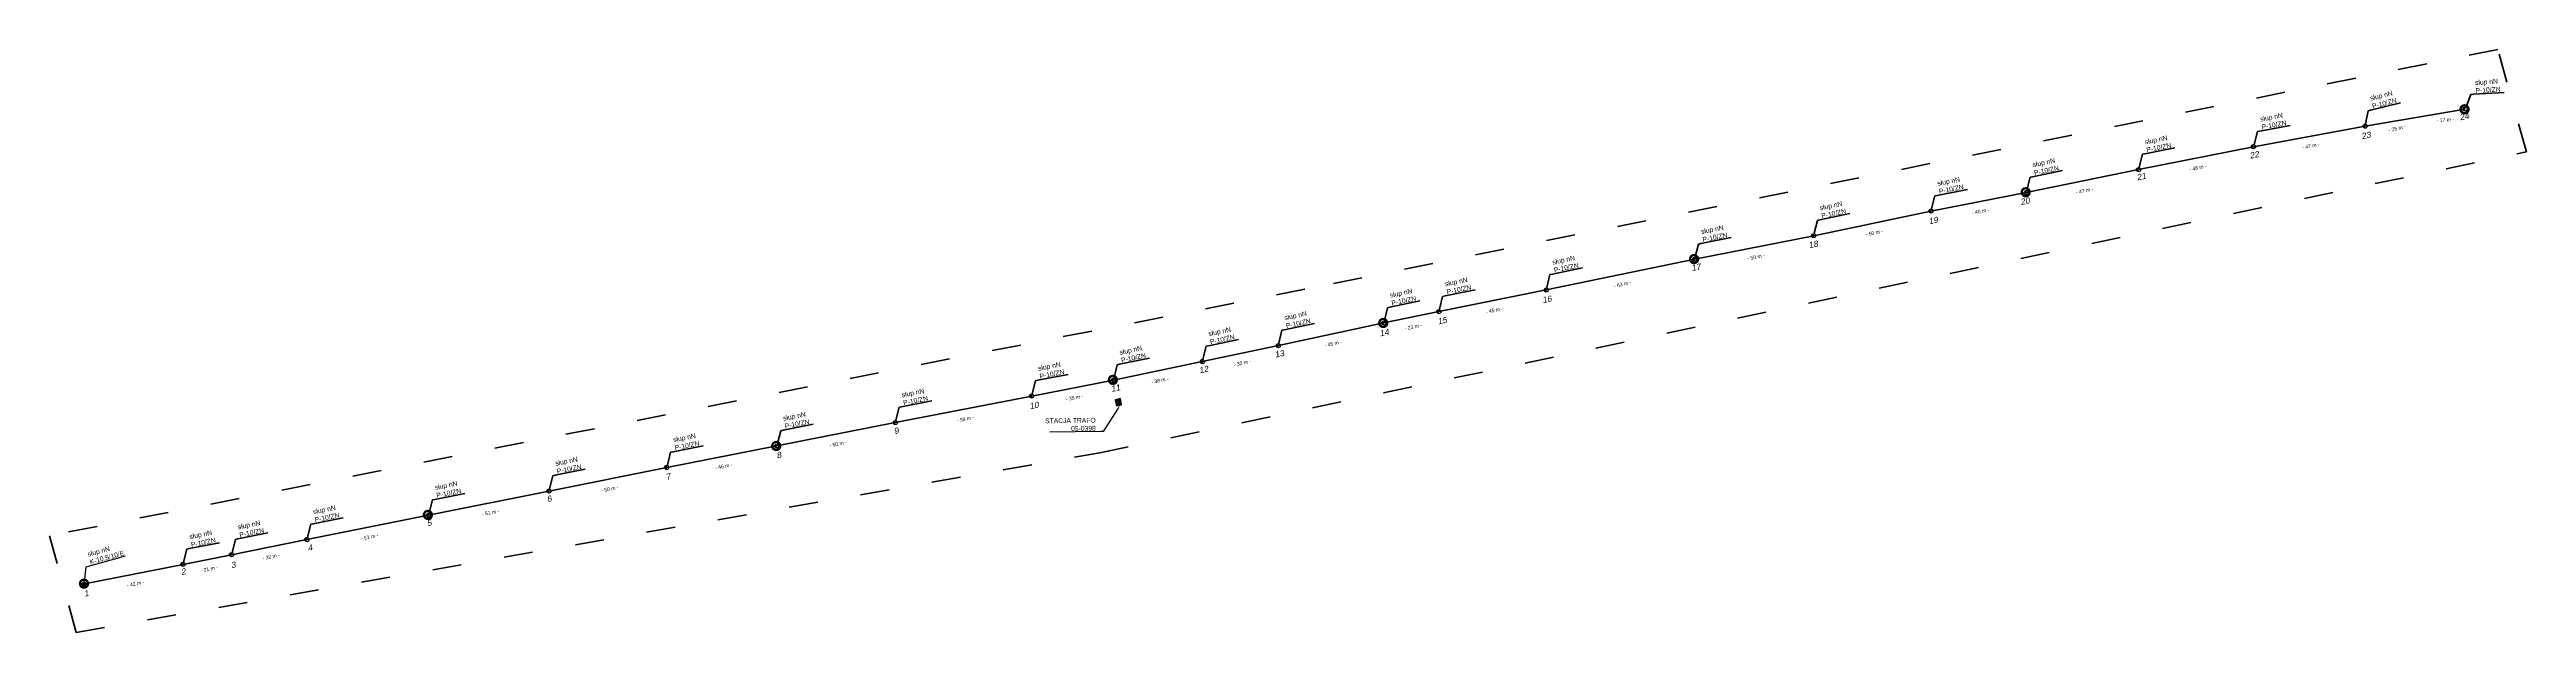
# Model space of a CAD drawing. Header units: metres. Extents: x 7531025 to 7555771, y 5771206 to 5789306.
# Drawn here: x 7553129 to 7554155, y 5772518 to 5772760 of the extents above; entities that cross this region are included whole.
import ezdxf
from ezdxf import colors
from ezdxf.entities.mleader import LeaderData, LeaderLine
from ezdxf.math import Vec2, Vec3

# ---------------------------------------------------------------- set-up
doc = ezdxf.new("R2010")
doc.units = ezdxf.units.M
doc.linetypes.add('GCAD_ISO03W100', pattern=[30, 12, -18])
for name, color, linetype, lineweight in [('!TELE', 30, 'SCARPLINE1A', 50), ('!trafo_05-0398', 6, 'GCAD_ISO03W100', 50), ('_MM LINIA Sn', 40, 'Continuous', 30), ('_numery slupow etap 4 cz. 2', 7, 'Continuous', 40)]:
    doc.layers.add(name, color=color, linetype=linetype, lineweight=lineweight)
for name, color, linetype in [('!wymiary', 7, 'Continuous'), ('_MM mufy', 3, 'Continuous'), ('_MM opisy', 7, 'Continuous'), ('_MM slupy', 5, 'Continuous'), ('_mm trafo', 3, 'Continuous')]:
    doc.layers.add(name, color=color, linetype=linetype)
doc.layers.add('_arkusze model', color=7, linetype='Continuous', lineweight=50, plot=False)
doc.styles.get("Standard").update_dxf_attribs({"font": 'ARIAL.TTF'})
doc.linetypes.add('SCARPLINE1A', pattern='A,2,[150,AAA.SHX,S=1,R=0,X=0,Y=0],1e-11', length=2)
doc.dimstyles.new('opis linie', dxfattribs={"dimtxt": 1.5, "dimasz": 0.18, "dimexe": 0.18, "dimexo": 0.0625, "dimgap": 2.5, "dimtad": 4, "dimdec": 0, "dimzin": 0, "dimdsep": 46, "dimtxsty": 'Standard', "dimcen": 0.09, "dimse1": 1, "dimse2": 1, "dimsd1": 1, "dimsd2": 1, "dimclrt": 256, "dimadec": 0, "dimazin": 0, "dimtfac": 1, "dimtdec": 0, "dimtofl": 0, "dimtmove": 0, "dimatfit": 3, "dimfxl": 1, "dimtfill": 1, "dimtolj": 1, "dimtzin": 0, "dimarcsym": 0})

# ---------------------------------------------------------------- blocks, each defined once
blk = doc.blocks.new('*D177')
at = {"layer": 'Defpoints', "color": 0}
for p in [(7553184.4, 5772546.4), (7553184.5, 5772545.7), (7553143.6, 5772538.3)]:
    blk.add_point(p, dxfattribs=at)
at = {"layer": '!wymiary', "insert": (7553164.7, 5772538.4), "char_height": 1.5, "attachment_point": 5, "rotation": 11.2802, "bg_fill": 3, "box_fill_scale": 1.1, "bg_fill_color": 9, "bg_fill_true_color": 13158600, "bg_fill_transparency": 0}
blk.add_mtext('\\A1;- 42 m -', dxfattribs=at)
blk = doc.blocks.new('*D178')
at = {"layer": 'Defpoints', "color": 0}
for p in [(7553184.4, 5772546.4), (7553204.5, 5772550.4), (7553204.7, 5772549.6)]:
    blk.add_point(p, dxfattribs=at)
at = {"layer": '!wymiary', "insert": (7553195.2, 5772544.5), "char_height": 1.5, "attachment_point": 5, "rotation": 11.1184, "bg_fill": 3, "box_fill_scale": 1.1, "bg_fill_color": 9, "bg_fill_true_color": 13158600, "bg_fill_transparency": 0}
blk.add_mtext('\\A1;- 21 m -', dxfattribs=at)
blk = doc.blocks.new('*D179')
at = {"layer": 'Defpoints', "color": 0}
for p in [(7553235.7, 5772556.7), (7553235.8, 5772555.9), (7553204.5, 5772550.4)]:
    blk.add_point(p, dxfattribs=at)
at = {"layer": '!wymiary', "insert": (7553220.9, 5772549.6), "char_height": 1.5, "attachment_point": 5, "rotation": 11.416, "bg_fill": 3, "box_fill_scale": 1.1, "bg_fill_color": 9, "bg_fill_true_color": 13158600, "bg_fill_transparency": 0}
blk.add_mtext('\\A1;- 32 m -', dxfattribs=at)
blk = doc.blocks.new('*D180')
at = {"layer": 'Defpoints', "color": 0}
for p in [(7553286.1, 5772566.8), (7553286.2, 5772566.1), (7553235.7, 5772556.7)]:
    blk.add_point(p, dxfattribs=at)
at = {"layer": '!wymiary', "insert": (7553261.7, 5772557.8), "char_height": 1.5, "attachment_point": 5, "rotation": 11.4039, "bg_fill": 3, "box_fill_scale": 1.1, "bg_fill_color": 9, "bg_fill_true_color": 13158600, "bg_fill_transparency": 0}
blk.add_mtext('\\A1;- 51 m -', dxfattribs=at)
blk = doc.blocks.new('*D181')
at = {"layer": 'Defpoints', "color": 0}
for p in [(7553336, 5772576.8), (7553336.2, 5772576), (7553286.1, 5772566.8)]:
    blk.add_point(p, dxfattribs=at)
at = {"layer": '!wymiary', "insert": (7553311.8, 5772567.9), "char_height": 1.5, "attachment_point": 5, "rotation": 11.2459, "bg_fill": 3, "box_fill_scale": 1.1, "bg_fill_color": 9, "bg_fill_true_color": 13158600, "bg_fill_transparency": 0}
blk.add_mtext('\\A1;- 51 m -', dxfattribs=at)
blk = doc.blocks.new('*D182')
at = {"layer": 'Defpoints', "color": 0}
for p in [(7553384.8, 5772586.6), (7553384.9, 5772585.8), (7553336, 5772576.8)]:
    blk.add_point(p, dxfattribs=at)
at = {"layer": '!wymiary', "insert": (7553361.2, 5772577.7), "char_height": 1.5, "attachment_point": 5, "rotation": 11.3664, "bg_fill": 3, "box_fill_scale": 1.1, "bg_fill_color": 9, "bg_fill_true_color": 13158600, "bg_fill_transparency": 0}
blk.add_mtext('\\A1;- 50 m -', dxfattribs=at)
blk = doc.blocks.new('*D183')
at = {"layer": 'Defpoints', "color": 0}
for p in [(7553430.4, 5772595.5), (7553430.6, 5772594.7), (7553384.8, 5772586.6)]:
    blk.add_point(p, dxfattribs=at)
at = {"layer": '!wymiary', "insert": (7553408.4, 5772587.1), "char_height": 1.5, "attachment_point": 5, "rotation": 11.0224, "bg_fill": 3, "box_fill_scale": 1.1, "bg_fill_color": 9, "bg_fill_true_color": 13158600, "bg_fill_transparency": 0}
blk.add_mtext('\\A1;- 46 m -', dxfattribs=at)
blk = doc.blocks.new('*D184')
at = {"layer": 'Defpoints', "color": 0}
for p in [(7553479.5, 5772605.2), (7553479.7, 5772604.4), (7553430.4, 5772595.5)]:
    blk.add_point(p, dxfattribs=at)
at = {"layer": '!wymiary', "insert": (7553455.8, 5772596.4), "char_height": 1.5, "attachment_point": 5, "rotation": 11.1708, "bg_fill": 3, "box_fill_scale": 1.1, "bg_fill_color": 9, "bg_fill_true_color": 13158600, "bg_fill_transparency": 0}
blk.add_mtext('\\A1;- 50 m -', dxfattribs=at)
blk = doc.blocks.new('*D185')
at = {"layer": 'Defpoints', "color": 0}
for p in [(7553536, 5772616.2), (7553536.1, 5772615.4), (7553479.5, 5772605.2)]:
    blk.add_point(p, dxfattribs=at)
at = {"layer": '!wymiary', "insert": (7553508.5, 5772606.7), "char_height": 1.5, "attachment_point": 5, "rotation": 11.0345, "bg_fill": 3, "box_fill_scale": 1.1, "bg_fill_color": 9, "bg_fill_true_color": 13158600, "bg_fill_transparency": 0}
blk.add_mtext('\\A1;- 58 m -', dxfattribs=at)
blk = doc.blocks.new('*D186')
at = {"layer": 'Defpoints', "color": 0}
for p in [(7553536, 5772616.2), (7553569.9, 5772622.8), (7553570, 5772622.1)]:
    blk.add_point(p, dxfattribs=at)
at = {"layer": '!wymiary', "insert": (7553553.7, 5772615.5), "char_height": 1.5, "attachment_point": 5, "rotation": 11.0787, "bg_fill": 3, "box_fill_scale": 1.1, "bg_fill_color": 9, "bg_fill_true_color": 13158600, "bg_fill_transparency": 0}
blk.add_mtext('\\A1;- 35 m -', dxfattribs=at)
blk = doc.blocks.new('*D187')
at = {"layer": 'Defpoints', "color": 0}
for p in [(7553606.7, 5772630.5), (7553606.9, 5772629.8), (7553569.9, 5772622.8)]:
    blk.add_point(p, dxfattribs=at)
at = {"layer": '!wymiary', "insert": (7553589.1, 5772622.7), "char_height": 1.5, "attachment_point": 5, "rotation": 11.8918, "bg_fill": 3, "box_fill_scale": 1.1, "bg_fill_color": 9, "bg_fill_true_color": 13158600, "bg_fill_transparency": 0}
blk.add_mtext('\\A1;- 38 m -', dxfattribs=at)
blk = doc.blocks.new('*D188')
at = {"layer": 'Defpoints', "color": 0}
for p in [(7553638.2, 5772637.1), (7553638.4, 5772636.4), (7553606.7, 5772630.5)]:
    blk.add_point(p, dxfattribs=at)
at = {"layer": '!wymiary', "insert": (7553623.3, 5772629.9), "char_height": 1.5, "attachment_point": 5, "rotation": 11.753, "bg_fill": 3, "box_fill_scale": 1.1, "bg_fill_color": 9, "bg_fill_true_color": 13158600, "bg_fill_transparency": 0}
blk.add_mtext('\\A1;- 32 m -', dxfattribs=at)
blk = doc.blocks.new('*D189')
at = {"layer": 'Defpoints', "color": 0}
for p in [(7553681.9, 5772646.5), (7553682, 5772645.7), (7553638.2, 5772637.1)]:
    blk.add_point(p, dxfattribs=at)
at = {"layer": '!wymiary', "insert": (7553660.9, 5772637.9), "char_height": 1.5, "attachment_point": 5, "rotation": 12.0831, "bg_fill": 3, "box_fill_scale": 1.1, "bg_fill_color": 9, "bg_fill_true_color": 13158600, "bg_fill_transparency": 0}
blk.add_mtext('\\A1;- 45 m -', dxfattribs=at)
blk = doc.blocks.new('*D190')
at = {"layer": 'Defpoints', "color": 0}
for p in [(7553681.9, 5772646.5), (7553704.7, 5772651.2), (7553704.8, 5772650.5)]:
    blk.add_point(p, dxfattribs=at)
at = {"layer": '!wymiary', "insert": (7553694.1, 5772644.9), "char_height": 1.5, "attachment_point": 5, "rotation": 11.8009, "bg_fill": 3, "box_fill_scale": 1.1, "bg_fill_color": 9, "bg_fill_true_color": 13158600, "bg_fill_transparency": 0}
blk.add_mtext('\\A1;- 23 m -', dxfattribs=at)
blk = doc.blocks.new('*D191')
at = {"layer": 'Defpoints', "color": 0}
for p in [(7553749.2, 5772660.2), (7553749.3, 5772659.5), (7553704.7, 5772651.2)]:
    blk.add_point(p, dxfattribs=at)
at = {"layer": '!wymiary', "insert": (7553727.7, 5772651.8), "char_height": 1.5, "attachment_point": 5, "rotation": 11.454, "bg_fill": 3, "box_fill_scale": 1.1, "bg_fill_color": 9, "bg_fill_true_color": 13158600, "bg_fill_transparency": 0}
blk.add_mtext('\\A1;- 45 m -', dxfattribs=at)
blk = doc.blocks.new('*D192')
at = {"layer": 'Defpoints', "color": 0}
for p in [(7553810.7, 5772672.9), (7553810.9, 5772672.2), (7553749.2, 5772660.2)]:
    blk.add_point(p, dxfattribs=at)
at = {"layer": '!wymiary', "insert": (7553780.8, 5772662.6), "char_height": 1.5, "attachment_point": 5, "rotation": 11.6478, "bg_fill": 3, "box_fill_scale": 1.1, "bg_fill_color": 9, "bg_fill_true_color": 13158600, "bg_fill_transparency": 0}
blk.add_mtext('\\A1;- 63 m -', dxfattribs=at)
blk = doc.blocks.new('*D193')
at = {"layer": 'Defpoints', "color": 0}
for p in [(7553860, 5772682.7), (7553860.1, 5772682), (7553810.7, 5772672.9)]:
    blk.add_point(p, dxfattribs=at)
at = {"layer": '!wymiary', "insert": (7553836.1, 5772673.9), "char_height": 1.5, "attachment_point": 5, "rotation": 11.254, "bg_fill": 3, "box_fill_scale": 1.1, "bg_fill_color": 9, "bg_fill_true_color": 13158600, "bg_fill_transparency": 0}
blk.add_mtext('\\A1;- 50 m -', dxfattribs=at)
blk = doc.blocks.new('*D194')
at = {"layer": 'Defpoints', "color": 0}
for p in [(7553908.6, 5772692.9), (7553908.8, 5772692.2), (7553860, 5772682.7)]:
    blk.add_point(p, dxfattribs=at)
at = {"layer": '!wymiary', "insert": (7553885.1, 5772683.9), "char_height": 1.5, "attachment_point": 5, "rotation": 11.8322, "bg_fill": 3, "box_fill_scale": 1.1, "bg_fill_color": 9, "bg_fill_true_color": 13158600, "bg_fill_transparency": 0}
blk.add_mtext('\\A1;- 50 m -', dxfattribs=at)
blk = doc.blocks.new('*D195')
at = {"layer": 'Defpoints', "color": 0}
for p in [(7553948.1, 5772700.6), (7553948.2, 5772699.9), (7553908.6, 5772692.9)]:
    blk.add_point(p, dxfattribs=at)
at = {"layer": '!wymiary', "insert": (7553929.1, 5772692.8), "char_height": 1.5, "attachment_point": 5, "rotation": 11.0389, "bg_fill": 3, "box_fill_scale": 1.1, "bg_fill_color": 9, "bg_fill_true_color": 13158600, "bg_fill_transparency": 0}
blk.add_mtext('\\A1;- 40 m -', dxfattribs=at)
blk = doc.blocks.new('*D196')
at = {"layer": 'Defpoints', "color": 0}
for p in [(7553994.6, 5772710.1), (7553994.8, 5772709.4), (7553948.1, 5772700.6)]:
    blk.add_point(p, dxfattribs=at)
at = {"layer": '!wymiary', "insert": (7553972.2, 5772701.4), "char_height": 1.5, "attachment_point": 5, "rotation": 11.5158, "bg_fill": 3, "box_fill_scale": 1.1, "bg_fill_color": 9, "bg_fill_true_color": 13158600, "bg_fill_transparency": 0}
blk.add_mtext('\\A1;- 47 m -', dxfattribs=at)
blk = doc.blocks.new('*D197')
at = {"layer": 'Defpoints', "color": 0}
for p in [(7554042.2, 5772719.6), (7554042.3, 5772718.8), (7553994.6, 5772710.1)]:
    blk.add_point(p, dxfattribs=at)
at = {"layer": '!wymiary', "insert": (7554019.2, 5772710.9), "char_height": 1.5, "attachment_point": 5, "rotation": 11.2914, "bg_fill": 3, "box_fill_scale": 1.1, "bg_fill_color": 9, "bg_fill_true_color": 13158600, "bg_fill_transparency": 0}
blk.add_mtext('\\A1;- 48 m -', dxfattribs=at)
blk = doc.blocks.new('*D198')
at = {"layer": 'Defpoints', "color": 0}
for p in [(7554088.5, 5772728.1), (7554088.6, 5772727.3), (7554042.2, 5772719.6)]:
    blk.add_point(p, dxfattribs=at)
at = {"layer": '!wymiary', "insert": (7554066, 5772719.9), "char_height": 1.5, "attachment_point": 5, "rotation": 10.4006, "bg_fill": 3, "box_fill_scale": 1.1, "bg_fill_color": 9, "bg_fill_true_color": 13158600, "bg_fill_transparency": 0}
blk.add_mtext('\\A1;- 47 m -', dxfattribs=at)
blk = doc.blocks.new('*D199')
at = {"layer": 'Defpoints', "color": 0}
for p in [(7554088.5, 5772728.1), (7554113, 5772734.2), (7554113.2, 5772733.4)]:
    blk.add_point(p, dxfattribs=at)
at = {"layer": '!wymiary', "insert": (7554101.7, 5772727.2), "char_height": 1.5, "attachment_point": 5, "rotation": 13.9097, "bg_fill": 3, "box_fill_scale": 1.1, "bg_fill_color": 9, "bg_fill_true_color": 13158600, "bg_fill_transparency": 0}
blk.add_mtext('\\A1;- 25 m -', dxfattribs=at)
blk = doc.blocks.new('*D200')
at = {"layer": '!wymiary', "insert": (7554121.7, 5772730.7), "char_height": 1.5, "attachment_point": 5, "rotation": 3.5869, "bg_fill": 3, "box_fill_scale": 1.1, "bg_fill_color": 9, "bg_fill_true_color": 13158600, "bg_fill_transparency": 0}
blk.add_mtext('\\A1;- 17 m -', dxfattribs=at)
at = {"layer": 'Defpoints', "color": 0}
for p in [(7554113, 5772734.2), (7554129.9, 5772735.2), (7554129.9, 5772734.5)]:
    blk.add_point(p, dxfattribs=at)
blk = doc.blocks.new('ZN')
at = {"layer": '_MM slupy', "transparency": 33554687}
h = blk.add_hatch(color=256, dxfattribs=at)
h.dxf.hatch_style = 1
h.paths.add_polyline_path([(0, -0.9), (0, 0.9, 1)])
at = {"layer": '_MM slupy'}
blk.add_circle((0, 0), 0.857, dxfattribs=at)
blk = doc.blocks.new('E')
at = {"layer": '_MM slupy'}
h = blk.add_hatch(color=256, dxfattribs=at)
h.dxf.hatch_style = 1
h.paths.add_polyline_path([(0.3, 0.4, 1), (-0.3, -0.4, 1)])
for radius in [0.857, 0.457]:
    blk.add_circle((0, 0), radius, dxfattribs=at)
blk = doc.blocks.new('trafo')
at = {"layer": '_mm trafo'}
h = blk.add_hatch(color=256, dxfattribs=at)
h.dxf.hatch_style = 1
h.paths.add_polyline_path([(-1.2, 1), (-0.5, -1.5), (1.6, -1), (1, 1.6)])
at = {"layer": '_MM LINIA Sn', "color": 2, "lineweight": 60}
for p, q in [((0.6, 0), (-0.4, 0.9)), ((-0.3, -0.2), (0.6, 0)), ((0.6, -0.9), (-0.3, -0.2)), ((0.6, -0.7), (0.4, -0.9)), ((0.4, -0.9), (0.6, -0.9)), ((0.6, -0.9), (0.6, -0.7))]:
    blk.add_line(p, q, dxfattribs=at)
at = {"layer": '_mm trafo', "flags": 128}
blk.add_lwpolyline([(-0.5, -1.5), (1.6, -1), (1, 1.6), (-1.2, 1), (-0.5, -1.5)], close=True, dxfattribs=at)
blk = doc.blocks.new('mufa')
at = {"layer": '_MM mufy'}
h = blk.add_hatch(color=256, dxfattribs=at)
h.dxf.hatch_style = 1
h.paths.add_polyline_path([(2.2, 0.1, 1), (-2.1, -0.1, 1)])
h.paths.add_polyline_path([(-1.1, 0, -1), (1.2, 0.1, -1)], flags=16)
h.paths.add_polyline_path([(-0.8, 0, -1), (0.9, 0.1, -1)], flags=0)
blk = doc.blocks.new('q')
at = {"layer": '_MM slupy'}
blk.add_blockref('ZN', (0, 0), dxfattribs=at)
at = {"layer": '_MM opisy'}
ml = blk.add_multileader_mtext('Standard', dxfattribs=at)
ml.set_content('\\pxql;słup nN\\PP-10/ZN', color=256)
ml.set_leader_properties()
ml.build(insert=Vec2(0, 0))
ml.multileader.update_dxf_attribs({"has_text_frame": 1, "text_left_attachment_type": 5, "text_right_attachment_type": 5, "dogleg_length": 1, "arrow_head_size": 1})
ctx = ml.context
ctx.base_point, ctx.char_height, ctx.arrow_head_size, ctx.landing_gap_size, ctx.plane_origin = Vec3(3.8, 5.9), 2, 1, 1, Vec3(1.7, -1.4)
ctx.left_attachment, ctx.right_attachment = 5, 5
notes = []
notes.append((ctx, [(0, (1, 1, 0), (2.8, 5.9), (1, 0), 1, [(0, [(0, 0), (2.8, 5.9)], 0, [])])]))
ctx.mtext.insert, ctx.mtext.flow_direction = Vec3(4.8, 11.7), 5
ctx.mtext.has_bg_fill, ctx.mtext.bg_color, ctx.mtext.bg_scale_factor, ctx.mtext.bg_transparency, ctx.mtext.use_window_bg_color = 1, -1023410175, 1, 0, 1
for ctx, leaders in notes:
    for number, flags, end, landing, length, lines in leaders:
        leader = LeaderData()
        leader.index, (leader.has_last_leader_line, leader.has_dogleg_vector, leader.attachment_direction) = number, flags
        leader.last_leader_point, leader.dogleg_vector, leader.dogleg_length = Vec3(end), Vec3(landing), length
        for number, points, colour, breaks in lines:
            line = LeaderLine()
            line.index, line.vertices, line.color, line.breaks = number, Vec3.list(points), colors.encode_raw_color(colour), breaks
            leader.lines.append(line)
        ctx.leaders.append(leader)

msp = doc.modelspace()

# ---------------------------------------------------------------- linework, layer by layer
at = {"layer": '!TELE'}
msp.add_lwpolyline([(7553143.6, 5772538.3), (7553184.4, 5772546.4), (7553204.5, 5772550.4), (7553235.7, 5772556.7), (7553286.1, 5772566.8), (7553336, 5772576.8), (7553384.8, 5772586.6), (7553430.4, 5772595.5), (7553479.5, 5772605.2), (7553536, 5772616.2), (7553569.9, 5772622.8), (7553606.7, 5772630.5), (7553638.2, 5772637.1), (7553681.9, 5772646.5), (7553704.7, 5772651.2), (7553749.2, 5772660.2), (7553810.7, 5772672.9), (7553860, 5772682.7), (7553908.6, 5772692.9), (7553948.1, 5772700.6), (7553994.6, 5772710.1), (7554042.2, 5772719.6), (7554088.5, 5772728.1), (7554129.9, 5772735.2)], dxfattribs=at)

# ---------------------------------------------------------------- next in the draw order: dimensions: what is measured, and where the dimension line sits
at = {"layer": '!wymiary'}
dim = msp.add_aligned_dim(p1=(7553143.6, 5772538.3), p2=(7553184.4, 5772546.4), distance=-0.8, dimstyle='opis linie', override={"dimpost": '- <> m -'}, dxfattribs=at)
dim.commit()
dim.dimension.update_dxf_attribs({"geometry": '*D177', "text_midpoint": (7553164.7, 5772538.4)})

# ---------------------------------------------------------------- next in the draw order: dimensions: what is measured, and where the dimension line sits
dim = msp.add_aligned_dim(p1=(7553184.37, 5772546.41), p2=(7553204.52, 5772550.37), distance=-0.75, dimstyle='opis linie', override={"dimpost": '- <> m -'}, dxfattribs=at)
dim.commit()
dim.dimension.update_dxf_attribs({"geometry": '*D178', "text_midpoint": (7553195.2169, 5772544.4621)})

# ---------------------------------------------------------------- next in the draw order: leaders
at = {"layer": '_MM opisy'}
ml = msp.add_multileader_mtext('Standard', dxfattribs=at)
ml.set_content('\\pxql;słup nN\\PK-10,5/10/E', color=256)
ml.set_leader_properties()
ml.build(insert=Vec2(0, 0))
ml.multileader.update_dxf_attribs({"has_text_frame": 1, "text_left_attachment_type": 5, "text_right_attachment_type": 5, "dogleg_length": 1, "arrow_head_size": 1})
ctx = ml.context
ctx.base_point, ctx.char_height, ctx.arrow_head_size, ctx.landing_gap_size, ctx.plane_origin, ctx.plane_x_axis, ctx.plane_y_axis = Vec3(7553145.2, 5772545.7), 2, 1, 1, Vec3(7553145.4, 5772537.2), Vec3(0.964136, 0.265408), Vec3(-0.265408, 0.964136)
ctx.left_attachment, ctx.right_attachment = 5, 5
notes = []
notes.append((ctx, [(0, (1, 1, 0), (7553144.2, 5772545.4), (0.964136, 0.265408), 1, [(0, [(7553143.4, 5772538.2)], 0, [])])]))
ctx.mtext.insert, ctx.mtext.text_direction, ctx.mtext.flow_direction = Vec3(7553144.6, 5772551.5), Vec3(0.964136, 0.265408), 5
ctx.mtext.has_bg_fill, ctx.mtext.bg_color, ctx.mtext.bg_scale_factor, ctx.mtext.bg_transparency, ctx.mtext.use_window_bg_color = 1, -1023410175, 1, 0, 1
for ctx, leaders in notes:
    for number, flags, end, landing, length, lines in leaders:
        leader = LeaderData()
        leader.index, (leader.has_last_leader_line, leader.has_dogleg_vector, leader.attachment_direction) = number, flags
        leader.last_leader_point, leader.dogleg_vector, leader.dogleg_length = Vec3(end), Vec3(landing), length
        for number, points, colour, breaks in lines:
            line = LeaderLine()
            line.index, line.vertices, line.color, line.breaks = number, Vec3.list(points), colors.encode_raw_color(colour), breaks
            leader.lines.append(line)
        ctx.leaders.append(leader)

# ---------------------------------------------------------------- next in the draw order: block references
at = {"color": 5, "lineweight": 70}
msp.add_blockref('mufa', (7553143.3, 5772538.4), dxfattribs=at)
at = {"rotation": 15.39121293542186}
msp.add_blockref('E', (7553143.4, 5772538.2), dxfattribs=at)

# ---------------------------------------------------------------- next in the draw order: texts
at = {"layer": '_numery slupow etap 4 cz. 2', "oblique": 10}
msp.add_text('1', height=2.5, rotation=11.1757, dxfattribs=at).set_placement((7553143.6, 5772533))

# ---------------------------------------------------------------- next in the draw order: dimensions: what is measured, and where the dimension line sits
at = {"layer": '!wymiary'}
dim = msp.add_aligned_dim(p1=(7553204.5, 5772550.4), p2=(7553235.7, 5772556.7), distance=-0.7, dimstyle='opis linie', override={"dimpost": '- <> m -'}, dxfattribs=at)
dim.commit()
dim.dimension.update_dxf_attribs({"geometry": '*D179', "text_midpoint": (7553220.9, 5772549.6)})

# ---------------------------------------------------------------- next in the draw order: block references
at = {"layer": '!TELE', "rotation": 11.11841830939919}
msp.add_blockref('q', (7553184.4, 5772546.4), dxfattribs=at)

# ---------------------------------------------------------------- next in the draw order: dimensions: what is measured, and where the dimension line sits
at = {"layer": '!wymiary'}
dim = msp.add_aligned_dim(p1=(7553235.7, 5772556.7), p2=(7553286.1, 5772566.8), distance=-0.7, dimstyle='opis linie', override={"dimpost": '- <> m -'}, dxfattribs=at)
dim.commit()
dim.dimension.update_dxf_attribs({"geometry": '*D180', "text_midpoint": (7553261.7, 5772557.8)})

# ---------------------------------------------------------------- next in the draw order: block references
at = {"layer": '!TELE'}
for p, rotation in [((7553204.5, 5772550.4), 11.41600945660406), ((7553235.7, 5772556.7), 11.40387064096413)]:
    msp.add_blockref('q', p, dxfattribs=dict(at, rotation=rotation))

# ---------------------------------------------------------------- next in the draw order: texts
at = {"layer": '_numery slupow etap 4 cz. 2', "oblique": 10}
msp.add_text('2', height=2.5, rotation=11.1757, dxfattribs=at).set_placement((7553183.8, 5772542))

# ---------------------------------------------------------------- next in the draw order: dimensions: what is measured, and where the dimension line sits
at = {"layer": '!wymiary'}
dim = msp.add_aligned_dim(p1=(7553286.1, 5772566.8), p2=(7553336, 5772576.8), distance=-0.8, dimstyle='opis linie', override={"dimpost": '- <> m -'}, dxfattribs=at)
dim.commit()
dim.dimension.update_dxf_attribs({"geometry": '*D181', "text_midpoint": (7553311.8, 5772567.9)})

# ---------------------------------------------------------------- next in the draw order: block references
at = {"layer": '!TELE', "rotation": 11.24593459651185}
msp.add_blockref('q', (7553286.1, 5772566.8), dxfattribs=at)

# ---------------------------------------------------------------- next in the draw order: texts
at = {"layer": '_numery slupow etap 4 cz. 2', "oblique": 10}
for s, p in [('4', (7553236.3, 5772551.9)), ('3', (7553204.5, 5772544.8))]:
    msp.add_text(s, height=2.5, rotation=11.1757, dxfattribs=at).set_placement(p)

# ---------------------------------------------------------------- next in the draw order: dimensions: what is measured, and where the dimension line sits
at = {"layer": '!wymiary'}
dim = msp.add_aligned_dim(p1=(7553336, 5772576.8), p2=(7553384.8, 5772586.6), distance=-0.7, dimstyle='opis linie', override={"dimpost": '- <> m -'}, dxfattribs=at)
dim.commit()
dim.dimension.update_dxf_attribs({"geometry": '*D182', "text_midpoint": (7553361.2, 5772577.7)})

# ---------------------------------------------------------------- next in the draw order: block references
at = {"layer": '!TELE', "rotation": 11.36642602525779}
msp.add_blockref('q', (7553336, 5772576.8), dxfattribs=at)
at = {"color": 5, "lineweight": 70}
msp.add_blockref('mufa', (7553285.8, 5772566.9), dxfattribs=at)

# ---------------------------------------------------------------- next in the draw order: texts
at = {"layer": '_numery slupow etap 4 cz. 2', "oblique": 10}
msp.add_text('5', height=2.5, rotation=11.1757, dxfattribs=at).set_placement((7553285.7, 5772562.2))

# ---------------------------------------------------------------- next in the draw order: dimensions: what is measured, and where the dimension line sits
at = {"layer": '!wymiary'}
dim = msp.add_aligned_dim(p1=(7553384.8, 5772586.6), p2=(7553430.4, 5772595.5), distance=-0.8, dimstyle='opis linie', override={"dimpost": '- <> m -'}, dxfattribs=at)
dim.commit()
dim.dimension.update_dxf_attribs({"geometry": '*D183', "text_midpoint": (7553408.4, 5772587.1)})

# ---------------------------------------------------------------- next in the draw order: block references
at = {"layer": '!TELE', "rotation": 11.02235642742842}
msp.add_blockref('q', (7553384.8, 5772586.6), dxfattribs=at)

# ---------------------------------------------------------------- next in the draw order: texts
at = {"layer": '_numery slupow etap 4 cz. 2', "oblique": 10}
msp.add_text('6', height=2.5, rotation=11.1757, dxfattribs=at).set_placement((7553335.4, 5772572.2))

# ---------------------------------------------------------------- next in the draw order: dimensions: what is measured, and where the dimension line sits
at = {"layer": '!wymiary'}
dim = msp.add_aligned_dim(p1=(7553430.4, 5772595.5), p2=(7553479.5, 5772605.2), distance=-0.8, dimstyle='opis linie', override={"dimpost": '- <> m -'}, dxfattribs=at)
dim.commit()
dim.dimension.update_dxf_attribs({"geometry": '*D184', "text_midpoint": (7553455.8, 5772596.4)})

# ---------------------------------------------------------------- next in the draw order: block references
at = {"layer": '!TELE', "rotation": 11.17078906071811}
msp.add_blockref('q', (7553430.4, 5772595.5), dxfattribs=at)

# ---------------------------------------------------------------- next in the draw order: texts
at = {"layer": '_numery slupow etap 4 cz. 2', "oblique": 10}
msp.add_text('7', height=2.5, rotation=11.1757, dxfattribs=at).set_placement((7553384.7, 5772581.4))

# ---------------------------------------------------------------- next in the draw order: dimensions: what is measured, and where the dimension line sits
at = {"layer": '!wymiary'}
dim = msp.add_aligned_dim(p1=(7553479.5, 5772605.2), p2=(7553536, 5772616.2), distance=-0.8, dimstyle='opis linie', override={"dimpost": '- <> m -'}, dxfattribs=at)
dim.commit()
dim.dimension.update_dxf_attribs({"geometry": '*D185', "text_midpoint": (7553508.5, 5772606.7)})

# ---------------------------------------------------------------- next in the draw order: block references
at = {"layer": '!TELE', "rotation": 11.03450229135795}
msp.add_blockref('q', (7553479.5, 5772605.2), dxfattribs=at)
at = {"color": 5, "lineweight": 70}
msp.add_blockref('mufa', (7553430.1, 5772595.5), dxfattribs=at)

# ---------------------------------------------------------------- next in the draw order: texts
at = {"layer": '_numery slupow etap 4 cz. 2', "oblique": 10}
msp.add_text('8', height=2.5, rotation=11.1757, dxfattribs=at).set_placement((7553430.6, 5772590.3))

# ---------------------------------------------------------------- next in the draw order: dimensions: what is measured, and where the dimension line sits
at = {"layer": '!wymiary'}
dim = msp.add_aligned_dim(p1=(7553536, 5772616.2), p2=(7553569.9, 5772622.8), distance=-0.8, dimstyle='opis linie', override={"dimpost": '- <> m -'}, dxfattribs=at)
dim.commit()
dim.dimension.update_dxf_attribs({"geometry": '*D186', "text_midpoint": (7553553.7, 5772615.5)})

# ---------------------------------------------------------------- next in the draw order: block references
at = {"layer": '!TELE', "rotation": 11.07870537996173}
msp.add_blockref('q', (7553536, 5772616.2), dxfattribs=at)

# ---------------------------------------------------------------- next in the draw order: texts
at = {"layer": '_numery slupow etap 4 cz. 2', "oblique": 10}
msp.add_text('9', height=2.5, rotation=11.1757, dxfattribs=at).set_placement((7553479.2, 5772600.4))

# ---------------------------------------------------------------- next in the draw order: dimensions: what is measured, and where the dimension line sits
at = {"layer": '!wymiary'}
dim = msp.add_aligned_dim(p1=(7553569.9, 5772622.8), p2=(7553606.7, 5772630.5), distance=-0.7, dimstyle='opis linie', override={"dimpost": '- <> m -'}, dxfattribs=at)
dim.commit()
dim.dimension.update_dxf_attribs({"geometry": '*D187', "text_midpoint": (7553589.1, 5772622.7)})

# ---------------------------------------------------------------- next in the draw order: block references
at = {"layer": '!TELE', "rotation": 11.89179242469932}
msp.add_blockref('q', (7553569.9, 5772622.8), dxfattribs=at)
at = {"layer": '_arkusze model', "rotation": 357.3066721443945}
msp.add_blockref('trafo', (7553571.7, 5772613.6), dxfattribs=at)

# ---------------------------------------------------------------- next in the draw order: dimensions: what is measured, and where the dimension line sits
at = {"layer": '!wymiary'}
dim = msp.add_aligned_dim(p1=(7553606.7, 5772630.5), p2=(7553638.2, 5772637.1), distance=-0.7, dimstyle='opis linie', override={"dimpost": '- <> m -'}, dxfattribs=at)
dim.commit()
dim.dimension.update_dxf_attribs({"geometry": '*D188', "text_midpoint": (7553623.3, 5772629.9)})

# ---------------------------------------------------------------- next in the draw order: block references
at = {"layer": '!TELE', "rotation": 11.75304914991076}
msp.add_blockref('q', (7553606.7, 5772630.5), dxfattribs=at)
at = {"color": 5, "lineweight": 70}
msp.add_blockref('mufa', (7553569.6, 5772622.9), dxfattribs=at)

# ---------------------------------------------------------------- next in the draw order: texts
at = {"layer": '_numery slupow etap 4 cz. 2', "oblique": 10}
msp.add_text('11', height=2.5, rotation=11.1757, dxfattribs=at).set_placement((7553569.1, 5772617.9))

# ---------------------------------------------------------------- next in the draw order: dimensions: what is measured, and where the dimension line sits
at = {"layer": '!wymiary'}
dim = msp.add_aligned_dim(p1=(7553638.2, 5772637.1), p2=(7553681.9, 5772646.5), distance=-0.8, dimstyle='opis linie', override={"dimpost": '- <> m -'}, dxfattribs=at)
dim.commit()
dim.dimension.update_dxf_attribs({"geometry": '*D189', "text_midpoint": (7553660.9, 5772637.9)})

# ---------------------------------------------------------------- next in the draw order: leaders
at = {"layer": '_mm trafo', "color": 3}
ml = msp.add_multileader_mtext('Standard', dxfattribs=at)
ml.set_content('STACJA TRAFO\\P05-0398', color=3)
ml.set_leader_properties()
ml.build(insert=Vec2(0, 0))
ml.multileader.update_dxf_attribs({"has_text_frame": 1, "text_left_attachment_type": 5, "text_right_attachment_type": 5, "dogleg_length": 1, "arrow_head_size": 1.5})
ctx = ml.context
ctx.base_point, ctx.char_height, ctx.arrow_head_size, ctx.plane_origin, ctx.plane_x_axis, ctx.plane_y_axis = Vec3(7553539.9, 5772601.1), 2, 1.5, Vec3(7553575.8, 5772581.5), Vec3(0.999891, 0.014731), Vec3(-0.014731, 0.999891)
ctx.left_attachment, ctx.right_attachment, ctx.text_align_type, ctx.attachment_type = 5, 5, 2, 2
notes = []
notes.append((ctx, [(0, (1, 1, 0), (7553565.6, 5772601.5), (-0.999891, -0.014731), 1, [(0, [(7553572.6, 5772612.4)], 0, [])])]))
ctx.mtext.insert, ctx.mtext.text_direction, ctx.mtext.rotation, ctx.mtext.alignment, ctx.mtext.flow_direction = Vec3(7553562.5, 5772607.2), Vec3(0.999891, 0.014731), 6.129723, 3, 5
ctx.mtext.has_bg_fill, ctx.mtext.bg_color, ctx.mtext.bg_scale_factor, ctx.mtext.bg_transparency, ctx.mtext.use_window_bg_color = 1, -1073741824, 1, 0, 1
for ctx, leaders in notes:
    for number, flags, end, landing, length, lines in leaders:
        leader = LeaderData()
        leader.index, (leader.has_last_leader_line, leader.has_dogleg_vector, leader.attachment_direction) = number, flags
        leader.last_leader_point, leader.dogleg_vector, leader.dogleg_length = Vec3(end), Vec3(landing), length
        for number, points, colour, breaks in lines:
            line = LeaderLine()
            line.index, line.vertices, line.color, line.breaks = number, Vec3.list(points), colors.encode_raw_color(colour), breaks
            leader.lines.append(line)
        ctx.leaders.append(leader)

# ---------------------------------------------------------------- next in the draw order: block references
at = {"layer": '!TELE', "rotation": 12.08309773925268}
msp.add_blockref('q', (7553638.2, 5772637.1), dxfattribs=at)

# ---------------------------------------------------------------- next in the draw order: texts
at = {"layer": '_numery slupow etap 4 cz. 2', "oblique": 10}
for s, p in [('12', (7553605.6, 5772625.6)), ('10', (7553535.3, 5772610.7))]:
    msp.add_text(s, height=2.5, rotation=11.1757, dxfattribs=at).set_placement(p)

# ---------------------------------------------------------------- next in the draw order: dimensions: what is measured, and where the dimension line sits
at = {"layer": '!wymiary'}
dim = msp.add_aligned_dim(p1=(7553681.9, 5772646.5), p2=(7553704.7, 5772651.2), distance=-0.8, dimstyle='opis linie', override={"dimpost": '- <> m -'}, dxfattribs=at)
dim.commit()
dim.dimension.update_dxf_attribs({"geometry": '*D190', "text_midpoint": (7553694.1, 5772644.9)})

# ---------------------------------------------------------------- next in the draw order: block references
at = {"layer": '!TELE', "rotation": 11.80088934179934}
msp.add_blockref('q', (7553681.9, 5772646.5), dxfattribs=at)

# ---------------------------------------------------------------- next in the draw order: texts
at = {"layer": '_numery slupow etap 4 cz. 2', "oblique": 10}
msp.add_text('13', height=2.5, rotation=11.1757, dxfattribs=at).set_placement((7553637, 5772632.1))

# ---------------------------------------------------------------- next in the draw order: dimensions: what is measured, and where the dimension line sits
at = {"layer": '!wymiary'}
dim = msp.add_aligned_dim(p1=(7553704.7, 5772651.2), p2=(7553749.2, 5772660.2), distance=-0.8, dimstyle='opis linie', override={"dimpost": '- <> m -'}, dxfattribs=at)
dim.commit()
dim.dimension.update_dxf_attribs({"geometry": '*D191', "text_midpoint": (7553727.7, 5772651.8)})

# ---------------------------------------------------------------- next in the draw order: block references
at = {"layer": '!TELE', "rotation": 11.4539884350581}
msp.add_blockref('q', (7553704.7, 5772651.2), dxfattribs=at)
at = {"color": 5, "lineweight": 70}
msp.add_blockref('mufa', (7553681.6, 5772646.5), dxfattribs=at)

# ---------------------------------------------------------------- next in the draw order: texts
at = {"layer": '_numery slupow etap 4 cz. 2', "oblique": 10}
msp.add_text('14', height=2.5, rotation=11.1757, dxfattribs=at).set_placement((7553680.4, 5772640.9))

# ---------------------------------------------------------------- next in the draw order: dimensions: what is measured, and where the dimension line sits
at = {"layer": '!wymiary'}
dim = msp.add_aligned_dim(p1=(7553749.2, 5772660.2), p2=(7553810.7, 5772672.9), distance=-0.7, dimstyle='opis linie', override={"dimpost": '- <> m -'}, dxfattribs=at)
dim.commit()
dim.dimension.update_dxf_attribs({"geometry": '*D192', "text_midpoint": (7553780.8, 5772662.6)})

# ---------------------------------------------------------------- next in the draw order: block references
at = {"layer": '!TELE', "rotation": 11.64781436590355}
msp.add_blockref('q', (7553749.2, 5772660.2), dxfattribs=at)

# ---------------------------------------------------------------- next in the draw order: texts
at = {"layer": '_numery slupow etap 4 cz. 2', "oblique": 10}
msp.add_text('15', height=2.5, rotation=11.1757, dxfattribs=at).set_placement((7553704.5, 5772645.9))

# ---------------------------------------------------------------- next in the draw order: dimensions: what is measured, and where the dimension line sits
at = {"layer": '!wymiary'}
dim = msp.add_aligned_dim(p1=(7553810.7, 5772672.9), p2=(7553860, 5772682.7), distance=-0.8, dimstyle='opis linie', override={"dimpost": '- <> m -'}, dxfattribs=at)
dim.commit()
dim.dimension.update_dxf_attribs({"geometry": '*D193', "text_midpoint": (7553836.1, 5772673.9)})

# ---------------------------------------------------------------- next in the draw order: block references
at = {"layer": '!TELE', "rotation": 11.25399050911841}
msp.add_blockref('q', (7553810.7, 5772672.9), dxfattribs=at)

# ---------------------------------------------------------------- next in the draw order: texts
at = {"layer": '_numery slupow etap 4 cz. 2', "oblique": 10}
msp.add_text('16', height=2.5, rotation=11.1757, dxfattribs=at).set_placement((7553747.8, 5772654.7))

# ---------------------------------------------------------------- next in the draw order: dimensions: what is measured, and where the dimension line sits
at = {"layer": '!wymiary'}
dim = msp.add_aligned_dim(p1=(7553860, 5772682.7), p2=(7553908.6, 5772692.9), distance=-0.8, dimstyle='opis linie', override={"dimpost": '- <> m -'}, dxfattribs=at)
dim.commit()
dim.dimension.update_dxf_attribs({"geometry": '*D194', "text_midpoint": (7553885.1, 5772683.9)})

# ---------------------------------------------------------------- next in the draw order: block references
at = {"layer": '!TELE', "rotation": 11.83224820933953}
msp.add_blockref('q', (7553860, 5772682.7), dxfattribs=at)
at = {"color": 5, "lineweight": 70}
msp.add_blockref('mufa', (7553810.4, 5772673), dxfattribs=at)

# ---------------------------------------------------------------- next in the draw order: texts
at = {"layer": '_numery slupow etap 4 cz. 2', "oblique": 10}
msp.add_text('17', height=2.5, rotation=11.1757, dxfattribs=at).set_placement((7553809.6, 5772668))

# ---------------------------------------------------------------- next in the draw order: dimensions: what is measured, and where the dimension line sits
at = {"layer": '!wymiary'}
dim = msp.add_aligned_dim(p1=(7553908.6, 5772692.9), p2=(7553948.1, 5772700.6), distance=-0.8, dimstyle='opis linie', override={"dimpost": '- <> m -'}, dxfattribs=at)
dim.commit()
dim.dimension.update_dxf_attribs({"geometry": '*D195', "text_midpoint": (7553929.1, 5772692.8)})

# ---------------------------------------------------------------- next in the draw order: block references
at = {"layer": '!TELE', "rotation": 11.03889374420721}
msp.add_blockref('q', (7553908.6, 5772692.9), dxfattribs=at)

# ---------------------------------------------------------------- next in the draw order: texts
at = {"layer": '_numery slupow etap 4 cz. 2', "oblique": 10}
msp.add_text('18', height=2.5, rotation=11.1757, dxfattribs=at).set_placement((7553858.2, 5772677.5))

# ---------------------------------------------------------------- next in the draw order: dimensions: what is measured, and where the dimension line sits
at = {"layer": '!wymiary'}
dim = msp.add_aligned_dim(p1=(7553948.1, 5772700.6), p2=(7553994.6, 5772710.1), distance=-0.7, dimstyle='opis linie', override={"dimpost": '- <> m -'}, dxfattribs=at)
dim.commit()
dim.dimension.update_dxf_attribs({"geometry": '*D196', "text_midpoint": (7553972.2, 5772701.4)})

# ---------------------------------------------------------------- next in the draw order: block references
at = {"layer": '!TELE', "rotation": 11.51580169122341}
msp.add_blockref('q', (7553948.1, 5772700.6), dxfattribs=at)

# ---------------------------------------------------------------- next in the draw order: texts
at = {"layer": '_numery slupow etap 4 cz. 2', "oblique": 10}
msp.add_text('19', height=2.5, rotation=11.1757, dxfattribs=at).set_placement((7553907.9, 5772687.4))

# ---------------------------------------------------------------- next in the draw order: dimensions: what is measured, and where the dimension line sits
at = {"layer": '!wymiary'}
dim = msp.add_aligned_dim(p1=(7553994.62, 5772710.09), p2=(7554042.15, 5772719.58), distance=-0.75, dimstyle='opis linie', override={"dimpost": '- <> m -'}, dxfattribs=at)
dim.commit()
dim.dimension.update_dxf_attribs({"geometry": '*D197', "text_midpoint": (7554019.1713, 5772710.8969)})

# ---------------------------------------------------------------- next in the draw order: block references
at = {"layer": '!TELE', "rotation": 11.29138564974317}
msp.add_blockref('q', (7553994.6, 5772710.1), dxfattribs=at)
at = {"color": 5, "lineweight": 70}
msp.add_blockref('mufa', (7553947.8, 5772700.7), dxfattribs=at)

# ---------------------------------------------------------------- next in the draw order: texts
at = {"layer": '_numery slupow etap 4 cz. 2', "oblique": 10}
msp.add_text('20', height=2.5, rotation=11.1757, dxfattribs=at).set_placement((7553945.9, 5772695.4))

# ---------------------------------------------------------------- next in the draw order: dimensions: what is measured, and where the dimension line sits
at = {"layer": '!wymiary'}
dim = msp.add_aligned_dim(p1=(7554042.2, 5772719.6), p2=(7554088.5, 5772728.1), distance=-0.8, dimstyle='opis linie', override={"dimpost": '- <> m -'}, dxfattribs=at)
dim.commit()
dim.dimension.update_dxf_attribs({"geometry": '*D198', "text_midpoint": (7554066, 5772719.9)})

# ---------------------------------------------------------------- next in the draw order: block references
at = {"layer": '!TELE', "rotation": 10.40062777810872}
msp.add_blockref('q', (7554042.2, 5772719.6), dxfattribs=at)

# ---------------------------------------------------------------- next in the draw order: texts
at = {"layer": '_numery slupow etap 4 cz. 2', "oblique": 10}
msp.add_text('21', height=2.5, rotation=11.1757, dxfattribs=at).set_placement((7553994.1, 5772705.6))

# ---------------------------------------------------------------- next in the draw order: dimensions: what is measured, and where the dimension line sits
at = {"layer": '!wymiary'}
dim = msp.add_aligned_dim(p1=(7554088.5, 5772728.1), p2=(7554113, 5772734.2), distance=-0.8, dimstyle='opis linie', override={"dimpost": '- <> m -'}, dxfattribs=at)
dim.commit()
dim.dimension.update_dxf_attribs({"geometry": '*D199', "text_midpoint": (7554101.7, 5772727.2)})

# ---------------------------------------------------------------- next in the draw order: block references
at = {"layer": '!TELE', "rotation": 13.90966573455647}
msp.add_blockref('q', (7554088.5, 5772728.1), dxfattribs=at)

# ---------------------------------------------------------------- next in the draw order: texts
at = {"layer": '_numery slupow etap 4 cz. 2', "oblique": 10}
msp.add_text('22', height=2.5, rotation=11.1757, dxfattribs=at).set_placement((7554040.9, 5772714.6))

# ---------------------------------------------------------------- next in the draw order: dimensions: what is measured, and where the dimension line sits
at = {"layer": '!wymiary'}
dim = msp.add_aligned_dim(p1=(7554113, 5772734.2), p2=(7554129.9, 5772735.2), distance=-0.8, dimstyle='opis linie', override={"dimpost": '- <> m -'}, dxfattribs=at)
dim.commit()
dim.dimension.update_dxf_attribs({"geometry": '*D200', "text_midpoint": (7554121.7, 5772730.7)})

# ---------------------------------------------------------------- next in the draw order: block references
at = {"layer": '!TELE', "rotation": 3.586881420719598}
msp.add_blockref('q', (7554129.9, 5772735.2), dxfattribs=at)

# ---------------------------------------------------------------- next in the draw order: texts
at = {"layer": '_numery slupow etap 4 cz. 2', "oblique": 10}
msp.add_text('23', height=2.5, rotation=11.1757, dxfattribs=at).set_placement((7554087.2, 5772722.7))

# ---------------------------------------------------------------- next in the draw order: linework, layer by layer
at = {"layer": '!trafo_05-0398'}
msp.add_lwpolyline([(7553129.1, 5772558.3), (7553140.1, 5772518.2), (7553564.3, 5772592.7), (7554155.3, 5772717.5), (7554143.4, 5772759.9), (7553649.2, 5772660.5)], close=True, dxfattribs=at)

# ---------------------------------------------------------------- next in the draw order: block references
at = {"color": 5, "lineweight": 70}
msp.add_blockref('mufa', (7554129.6, 5772735.1), dxfattribs=at)

# ---------------------------------------------------------------- next in the draw order: texts
at = {"layer": '_numery slupow etap 4 cz. 2', "oblique": 10}
msp.add_text('24', height=2.5, rotation=11.1757, dxfattribs=at).set_placement((7554127.9, 5772730.5))

doc.saveas('drawing.dxf')
